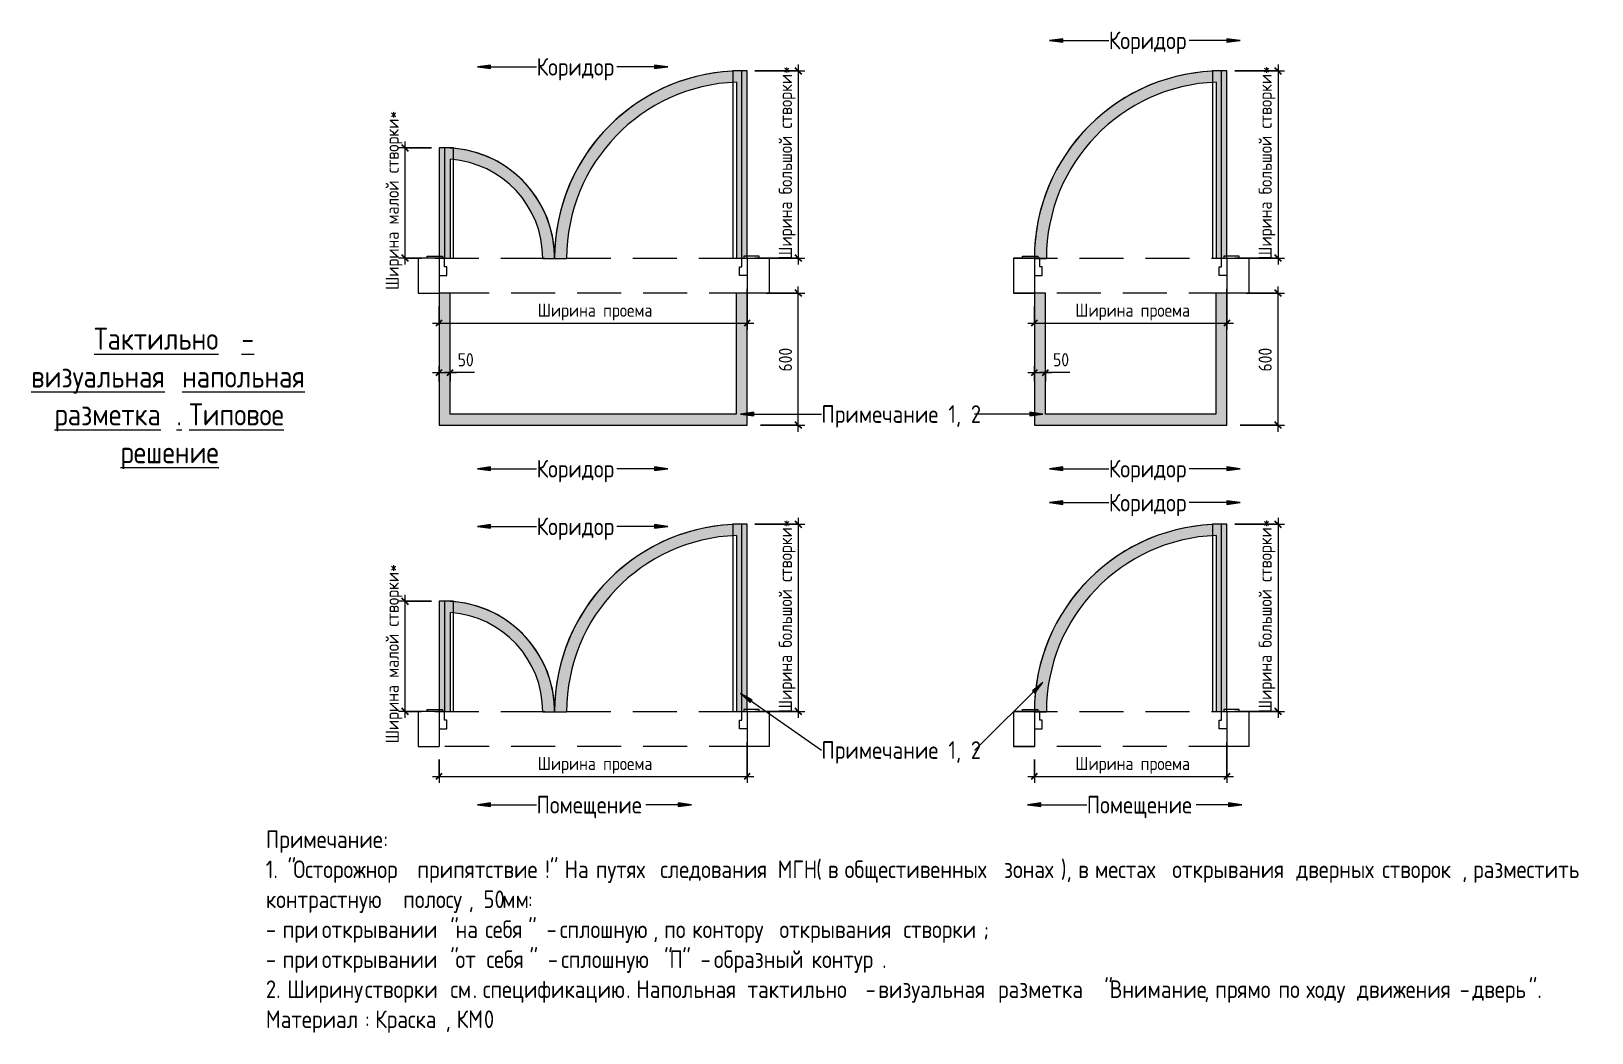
# Model space of a CAD drawing. Header units: millimetres. Extents: x -3238 to 193830, y -8553 to 29000.
# Drawn here: x 186739 to 193830, y 1056 to 5607 of the extents above; entities that cross this region are included whole.
import ezdxf

# ---------------------------------------------------------------- set-up
doc = ezdxf.new("R2010")
doc.units = ezdxf.units.MM
doc.linetypes.add('ADSK_Штрих_ш2 п1', pattern=[300, 200, -100])
for name, color, linetype, lineweight in [('A-ANNO-DIMS', 7, 'Continuous', 9), ('A-ANNO-DIMS-20', 7, 'Continuous', 9), ('A-DETL', 7, 'Continuous', 9), ('A-DETL-1', 7, 'ADSK_Штрих_ш2 п1', 9), ('G-ANNO-TEXT', 7, 'Continuous', 9)]:
    doc.layers.add(name, color=color, linetype=linetype, lineweight=lineweight)
doc.layers.add('A-DETL-GENF-9', color=7, linetype='Continuous', lineweight=9, true_color=0xf2dc97)
doc.styles.add('GOST Common_7', font='GOST_Common.ttf', dxfattribs={"width": 0.9, "height": 60})
doc.styles.add('GOST Common_8', font='GOST_Common.ttf', dxfattribs={"width": 0.9, "height": 80})
doc.styles.add('GOST Common_9', font='GOST_Common.ttf', dxfattribs={"width": 0.9, "height": 100})
doc.dimstyles.new('ADSK_Основной_3_0_окр_', dxfattribs={"dimscale": 304.8, "dimtxt": 60.3429, "dimasz": 0.092782, "dimexe": 0.098425, "dimexo": 0.19685, "dimgap": 0.032808, "dimtad": 1, "dimdec": 0, "dimrnd": 10, "dimdsep": 46, "dimtxsty": 'GOST Common_7', "dimblk1": 'OBLIQUE', "dimblk2": 'OBLIQUE', "dimsah": 1, "dimcen": 0.09, "dimdle": 0.098425, "dimazin": 0, "dimtfac": 1, "dimtdec": 4, "dimtix": 1, "dimtmove": 0, "dimatfit": 3, "dimfxl": 1, "dimtvp": 1, "dimtolj": 1, "dimtzin": 0, "dimlwd": 9, "dimlwe": 9, "dimarcsym": 2})
doc.dimstyles.new('ADSK_Основной_3_0_окр__1', dxfattribs={"dimscale": 304.8, "dimtxt": 60.3429, "dimasz": 0.092782, "dimexe": 0.098425, "dimexo": 0.19685, "dimgap": 0.032808, "dimtad": 1, "dimdec": 0, "dimrnd": 10, "dimdsep": 46, "dimtxsty": 'GOST Common_7', "dimblk1": 'OBLIQUE', "dimblk2": 'OBLIQUE', "dimsah": 1, "dimcen": 0.09, "dimdle": 0.098425, "dimazin": 0, "dimtfac": 1, "dimtdec": 4, "dimtix": 1, "dimtmove": 1, "dimatfit": 3, "dimfxl": 1, "dimtvp": 1, "dimtolj": 1, "dimtzin": 0, "dimlwd": 9, "dimlwe": 9, "dimarcsym": 2})

msp = doc.modelspace()

# ---------------------------------------------------------------- texts
at = {"layer": 'G-ANNO-TEXT', "attachment_point": 1}
for s, insert, char_height, width, style in [('Коридор', (191635.1, 5605.4), 80, 443.013, 'GOST Common_8'), ('Коридор', (189035.1, 5485.4), 80, 443.013, 'GOST Common_8'), ('\\LТактильно', (187024.9, 4259.9), 100, 744.607, 'GOST Common_9'), ('\\L - ', (187639.2, 4259.9), 100, 152.962, 'GOST Common_9'), ('\\Lвизуальная', (186739.1, 4087.9), 100, 793.671, 'GOST Common_9'), ('\\L\\fGOST Common|b0|i0|c204|p34|;\\W.9;\\L ', (187394, 4087.9), 100, 37.519, 'GOST Common_9'), ('\\Lнапольная', (187424.9, 4087.9), 100, 721.519, 'GOST Common_9'), ('\\L\\fGOST Common|b0|i0|c204|p34|;\\W.9;\\L ', (188020.2, 4087.9), 100, 37.519, 'GOST Common_9'), ('\\Lразметка', (186845.1, 3916), 100, 671.012, 'GOST Common_9'), ('\\LТиповое', (187457.1, 3916), 100, 555.569, 'GOST Common_9'), ('\\L\\fGOST Common|b0|i0|c204|p34|;\\W.9;\\L ', (187915.4, 3916), 100, 37.519, 'GOST Common_9'), ('Примечание', (190329.4, 3907.5), 80, 646.481, 'GOST Common_8'), (' 1, 2', (190862.8, 3907.5), 80, 196.253, 'GOST Common_8'), ('\\L. ', (187398.7, 3916), 100, 70.709, 'GOST Common_9'), ('\\Lрешение', (187145.1, 3744), 100, 568.557, 'GOST Common_9'), ('Коридор', (189035.1, 3659.1), 80, 443.013, 'GOST Common_8'), ('Коридор', (191635.1, 3659.1), 80, 443.013, 'GOST Common_8'), ('Коридор', (191635.1, 3505.1), 80, 443.013, 'GOST Common_8'), ('Коридор', (189035.1, 3397.1), 80, 443.013, 'GOST Common_8'), ('Примечание', (190329.4, 2380.8), 80, 646.481, 'GOST Common_8'), (' 1, 2', (190862.8, 2380.8), 80, 196.253, 'GOST Common_8'), ('Помещение', (189035.1, 2132.4), 80, 601.747, 'GOST Common_8'), ('Помещение', (191535.1, 2132.4), 80, 601.747, 'GOST Common_8'), ('Примечание', (187805.2, 1975.2), 80, 646.481, 'GOST Common_8'), ('\\fGOST Common|b0|i0|c204|p34|;\\W.9;:', (188338.6, 1975.2), 80, 25.975, 'GOST Common_8'), ('1. "', (187805.2, 1838.9), 80, 151.519, 'GOST Common_8'), ('!" ', (189073.3, 1838.9), 80, 108.228, 'GOST Common_8'), (' (', (190305.6, 1838.9), 80, 64.937, 'GOST Common_8'), ('), ', (191417.6, 1838.9), 80, 95.24, 'GOST Common_8'), ('Осторожнор', (187930.3, 1838.9), 80, 652.253, 'GOST Common_8'), ('\\fGOST Common|b0|i0|c204|p34|;\\W.9; ', (188468.4, 1838.9), 80, 30.304, 'GOST Common_8'), ('припятствие', (188493.4, 1838.9), 80, 702.759, 'GOST Common_8'), ('На', (189162.6, 1838.9), 80, 141.418, 'GOST Common_8'), ('\\fGOST Common|b0|i0|c204|p34|;\\W.9; ', (189279.2, 1838.9), 80, 30.304, 'GOST Common_8'), ('путях', (189304.2, 1838.9), 80, 324.683, 'GOST Common_8'), ('\\fGOST Common|b0|i0|c204|p34|;\\W.9; ', (189572.1, 1838.9), 80, 30.304, 'GOST Common_8'), ('следования', (189597.1, 1838.9), 80, 616.177, 'GOST Common_8'), ('\\fGOST Common|b0|i0|c204|p34|;\\W.9; ', (190105.5, 1838.9), 80, 30.304, 'GOST Common_8'), ('МГН', (190130.5, 1838.9), 80, 212.127, 'GOST Common_8'), ('\\fGOST Common|b0|i0|c204|p34|;\\W.9;в', (190359.1, 1838.9), 80, 62.051, 'GOST Common_8'), ('\\fGOST Common|b0|i0|c204|p34|;\\W.9; ', (190410.3, 1838.9), 80, 30.304, 'GOST Common_8'), ('общестивенных', (190435.3, 1838.9), 80, 847.063, 'GOST Common_8'), ('\\fGOST Common|b0|i0|c204|p34|;\\W.9; ', (191134.2, 1838.9), 80, 30.304, 'GOST Common_8'), ('зонах', (191159.2, 1838.9), 80, 313.139, 'GOST Common_8'), ('\\fGOST Common|b0|i0|c204|p34|;\\W.9;в', (191496.2, 1838.9), 80, 62.051, 'GOST Common_8'), ('\\fGOST Common|b0|i0|c204|p34|;\\W.9; ', (191547.4, 1838.9), 80, 30.304, 'GOST Common_8'), ('местах', (191572.4, 1838.9), 80, 395.392, 'GOST Common_8'), ('\\fGOST Common|b0|i0|c204|p34|;\\W.9; ', (191898.6, 1838.9), 80, 30.304, 'GOST Common_8'), ('открывания', (191923.6, 1838.9), 80, 652.253, 'GOST Common_8'), ('\\fGOST Common|b0|i0|c204|p34|;\\W.9; ', (192461.8, 1838.9), 80, 30.304, 'GOST Common_8'), ('дверных', (192486.8, 1838.9), 80, 443.013, 'GOST Common_8'), ('\\fGOST Common|b0|i0|c204|p34|;\\W.9; ', (192852.3, 1838.9), 80, 30.304, 'GOST Common_8'), ('створок', (192877.3, 1838.9), 80, 440.126, 'GOST Common_8'), ('разместить', (193290.5, 1838.9), 80, 653.696, 'GOST Common_8'), ('\\fGOST Common|b0|i0|c204|p34|;\\W.9; ', (193829.8, 1838.9), 80, 30.304, 'GOST Common_8'), ('\\fGOST Common|b0|i0|c204|p34|;\\W.9; ', (188404.1, 1702.6), 80, 30.304, 'GOST Common_8'), (', 50', (188726.8, 1702.6), 80, 184.709, 'GOST Common_8'), (', ', (193240.5, 1838.9), 80, 60.608, 'GOST Common_8'), ('контрастную', (187805.2, 1702.6), 80, 725.848, 'GOST Common_8'), ('полосу', (188429.1, 1702.6), 80, 360.759, 'GOST Common_8'), ('мм', (188879.2, 1702.6), 80, 141.418, 'GOST Common_8'), ('\\fGOST Common|b0|i0|c204|p34|;\\W.9;:', (188995.9, 1702.6), 80, 25.975, 'GOST Common_8'), ('\\fGOST Common|b0|i0|c204|p34|;\\W.9; ', (188035, 1566.4), 80, 30.304, 'GOST Common_8'), (' "', (188599.4, 1566.4), 80, 82.253, 'GOST Common_8'), ('\\fGOST Common|b0|i0|c204|p34|;\\W.9; ', (188776.8, 1566.4), 80, 30.304, 'GOST Common_8'), ('себя', (188801.8, 1566.4), 80, 236.658, 'GOST Common_8'), ('" - ', (188997.1, 1566.4), 80, 174.608, 'GOST Common_8'), ('\\fGOST Common|b0|i0|c204|p34|;\\W.9; ', (189717.4, 1566.4), 80, 30.304, 'GOST Common_8'), ('\\fGOST Common|b0|i0|c204|p34|;\\W.9; ', (190113.9, 1566.4), 80, 30.304, 'GOST Common_8'), ('\\fGOST Common|b0|i0|c204|p34|;\\W.9; ', (190677, 1566.4), 80, 30.304, 'GOST Common_8'), ('- ', (187805.2, 1566.4), 80, 92.354, 'GOST Common_8'), ('при', (187881.4, 1566.4), 80, 186.152, 'GOST Common_8'), ('открывании', (188060, 1566.4), 80, 653.696, 'GOST Common_8'), ('на', (188667.3, 1566.4), 80, 132.759, 'GOST Common_8'), ('сплошную', (189141.1, 1566.4), 80, 513.721, 'GOST Common_8'), (', ', (189565, 1566.4), 80, 60.608, 'GOST Common_8'), ('по', (189615, 1566.4), 80, 124.101, 'GOST Common_8'), ('контору', (189742.4, 1566.4), 80, 450.228, 'GOST Common_8'), ('открывания', (190138.9, 1566.4), 80, 652.253, 'GOST Common_8'), ('створки', (190702, 1566.4), 80, 440.126, 'GOST Common_8'), ('\\fGOST Common|b0|i0|c204|p34|;\\W.9;;', (191065.2, 1566.4), 80, 30.304, 'GOST Common_8'), ('\\fGOST Common|b0|i0|c204|p34|;\\W.9; ', (188035, 1430.1), 80, 30.304, 'GOST Common_8'), (' "', (188599.4, 1430.1), 80, 82.253, 'GOST Common_8'), ('\\fGOST Common|b0|i0|c204|p34|;\\W.9; ', (188782.8, 1430.1), 80, 30.304, 'GOST Common_8'), ('себя', (188807.8, 1430.1), 80, 236.658, 'GOST Common_8'), ('" - ', (189003, 1430.1), 80, 174.608, 'GOST Common_8'), (' "', (189570.9, 1430.1), 80, 82.253, 'GOST Common_8'), ('\\fGOST Common|b0|i0|c204|p34|;\\W.9;П', (189638.8, 1430.1), 80, 70.709, 'GOST Common_8'), ('" - ', (189697.2, 1430.1), 80, 174.608, 'GOST Common_8'), ('образный', (189841.2, 1430.1), 80, 507.949, 'GOST Common_8'), ('\\fGOST Common|b0|i0|c204|p34|;\\W.9; ', (190260.3, 1430.1), 80, 30.304, 'GOST Common_8'), ('- ', (187805.2, 1430.1), 80, 92.354, 'GOST Common_8'), ('при', (187881.4, 1430.1), 80, 186.152, 'GOST Common_8'), ('открывании', (188060, 1430.1), 80, 653.696, 'GOST Common_8'), ('от', (188667.3, 1430.1), 80, 139.975, 'GOST Common_8'), ('сплошную', (189147.1, 1430.1), 80, 513.721, 'GOST Common_8'), ('контур', (190285.3, 1430.1), 80, 388.177, 'GOST Common_8'), ('\\fGOST Common|b0|i0|c204|p34|;\\W.9;.', (190605.6, 1430.1), 80, 25.975, 'GOST Common_8'), ('2. ', (187805.2, 1293.9), 80, 118.329, 'GOST Common_8'), ('Ширину', (187902.9, 1293.9), 80, 396.835, 'GOST Common_8'), ('\\fGOST Common|b0|i0|c204|p34|;\\W.9; ', (188230.3, 1293.9), 80, 30.304, 'GOST Common_8'), ('\\fGOST Common|b0|i0|c204|p34|;\\W.9; ', (188618.4, 1293.9), 80, 30.304, 'GOST Common_8'), ('спецификацию', (188791.1, 1293.9), 80, 789.342, 'GOST Common_8'), ('Напольная', (189488.8, 1293.9), 80, 581.544, 'GOST Common_8'), ('\\fGOST Common|b0|i0|c204|p34|;\\W.9; ', (189968.6, 1293.9), 80, 30.304, 'GOST Common_8'), ('визуальная', (190587.7, 1293.9), 80, 629.164, 'GOST Common_8'), ('\\fGOST Common|b0|i0|c204|p34|;\\W.9; ', (191106.9, 1293.9), 80, 30.304, 'GOST Common_8'), ('разметка', (191131.9, 1293.9), 80, 532.481, 'GOST Common_8'), (' "', (191571.2, 1293.9), 80, 82.253, 'GOST Common_8'), ('Внимание', (191639.1, 1293.9), 80, 520.937, 'GOST Common_8'), ('\\fGOST Common|b0|i0|c204|p34|;\\W.9; ', (192380.8, 1293.9), 80, 30.304, 'GOST Common_8'), ('\\fGOST Common|b0|i0|c204|p34|;\\W.9; ', (192508.2, 1293.9), 80, 30.304, 'GOST Common_8'), ('\\fGOST Common|b0|i0|c204|p34|;\\W.9; ', (192738, 1293.9), 80, 30.304, 'GOST Common_8'), ('". ', (193542.9, 1293.9), 80, 108.228, 'GOST Common_8'), ('створки', (188255.3, 1293.9), 80, 440.126, 'GOST Common_8'), ('см', (188643.4, 1293.9), 80, 122.658, 'GOST Common_8'), ('. ', (188744.7, 1293.9), 80, 56.278, 'GOST Common_8'), ('. ', (189442.4, 1293.9), 80, 56.278, 'GOST Common_8'), ('тактильно', (189993.6, 1293.9), 80, 597.418, 'GOST Common_8'), (' - ', (190486.5, 1293.9), 80, 122.658, 'GOST Common_8'), (', ', (192068.9, 1293.9), 80, 60.608, 'GOST Common_8'), ('прямо', (192118.9, 1293.9), 80, 317.468, 'GOST Common_8'), ('по', (192405.8, 1293.9), 80, 124.101, 'GOST Common_8'), ('ходу', (192533.2, 1293.9), 80, 248.202, 'GOST Common_8'), ('движения', (192763, 1293.9), 80, 512.278, 'GOST Common_8'), (' - ', (193185.7, 1293.9), 80, 122.658, 'GOST Common_8'), ('дверь', (193286.9, 1293.9), 80, 310.253, 'GOST Common_8'), ('Материал', (187805.2, 1157.6), 80, 545.468, 'GOST Common_8'), ('Краска', (188301.7, 1157.6), 80, 388.177, 'GOST Common_8'), ('КМ', (188672, 1157.6), 80, 150.076, 'GOST Common_8'), ('\\fGOST Common|b0|i0|c204|p34|;\\W.9;0', (188795.8, 1157.6), 80, 62.051, 'GOST Common_8'), (': ', (188255.3, 1157.6), 80, 56.278, 'GOST Common_8'), (', ', (188622, 1157.6), 80, 60.608, 'GOST Common_8')]:
    msp.add_mtext(s, dxfattribs=dict(at, insert=insert, char_height=char_height, width=width, style=style))

# ---------------------------------------------------------------- blocks, each defined once
blk = doc.blocks.new('DIMBLOCK62-_Тактильно визуальная напольная разметка')
at = {"layer": 'A-ANNO-DIMS-20'}
for p, q in [((188437.8, 4546.6), (188437.8, 5106.6)), ((188557.2, 5076.6), (188407.8, 5076.6)), ((188437.8, 5076.6), (188557.2, 5076.6)), ((188512.4, 4576.6), (188407.8, 4576.6)), ((188437.8, 4576.6), (188512.4, 4576.6))]:
    blk.add_line(p, q, dxfattribs=at)
at = {"layer": 'A-ANNO-DIMS-20', "lineweight": 30}
for p, q in [((188437.8, 5076.6), (188423.6, 5090.7)), ((188437.8, 5076.6), (188451.9, 5062.4)), ((188437.8, 4576.6), (188423.6, 4590.7)), ((188437.8, 4576.6), (188451.9, 4562.4))]:
    blk.add_line(p, q, dxfattribs=at)
at = {"layer": 'A-ANNO-DIMS-20', "color": 0, "insert": (188349.4, 4431.8), "char_height": 60, "width": 947.486, "attachment_point": 1, "rotation": 90, "line_spacing_factor": 1.022761, "style": 'GOST Common_7'}
blk.add_mtext('Ширина малой створки*', dxfattribs=at)
blk = doc.blocks.new('_Oblique')
at = {"color": 0, "linetype": 'ByBlock', "lineweight": -2}
blk.add_line((-0.5, -0.5), (0.5, 0.5), dxfattribs=at)
blk = doc.blocks.new('DIMBLOCK63-_Тактильно визуальная напольная разметка')
at = {"layer": 'A-ANNO-DIMS-20'}
for p, q in [((190027.2, 5426.6), (190254.3, 5426.6)), ((190224.3, 5426.6), (190027.2, 5426.6)), ((190224.3, 5456.6), (190224.3, 4546.6)), ((190027.2, 4576.6), (190254.3, 4576.6)), ((190224.3, 4576.6), (190027.2, 4576.6))]:
    blk.add_line(p, q, dxfattribs=at)
at = {"layer": 'A-ANNO-DIMS-20', "lineweight": 30}
for p, q in [((190224.3, 5426.6), (190210.2, 5440.7)), ((190224.3, 5426.6), (190238.5, 5412.5)), ((190224.3, 4576.6), (190210.2, 4590.7)), ((190224.3, 4576.6), (190238.5, 4562.4))]:
    blk.add_line(p, q, dxfattribs=at)
at = {"layer": 'A-ANNO-DIMS-20', "color": 0, "insert": (190135.9, 4569), "char_height": 60, "width": 1038.307, "attachment_point": 1, "rotation": 90, "line_spacing_factor": 1.022761, "style": 'GOST Common_7'}
blk.add_mtext('Ширина большой створки*', dxfattribs=at)
blk = doc.blocks.new('DIMBLOCK64-_Тактильно визуальная напольная разметка')
at = {"layer": 'A-ANNO-DIMS-20'}
for p, q in [((189992.2, 4436.6), (189992.2, 4251.1)), ((189992.2, 4281.1), (189992.2, 4436.6)), ((188592.2, 4357.5), (188592.2, 4251.1)), ((188592.2, 4281.1), (188592.2, 4357.5)), ((188562.2, 4281.1), (190022.2, 4281.1))]:
    blk.add_line(p, q, dxfattribs=at)
at = {"layer": 'A-ANNO-DIMS-20', "lineweight": 30}
for p, q in [((188592.2, 4281.1), (188578.1, 4267)), ((188592.2, 4281.1), (188606.4, 4295.3)), ((189992.2, 4281.1), (189978.1, 4267)), ((189992.2, 4281.1), (190006.4, 4295.3))]:
    blk.add_line(p, q, dxfattribs=at)
at = {"layer": 'A-ANNO-DIMS-20', "color": 0, "insert": (189040.6, 4369.5), "char_height": 60, "width": 603.838, "attachment_point": 1, "line_spacing_factor": 1.022761, "style": 'GOST Common_7'}
blk.add_mtext('Ширина проема', dxfattribs=at)
blk = doc.blocks.new('DIMBLOCK65-_Тактильно визуальная напольная разметка')
at = {"layer": 'A-ANNO-DIMS-20'}
for p, q in [((188562.2, 4055.7), (188672.2, 4055.7)), ((188592.2, 4015.6), (188592.2, 4085.7)), ((188592.2, 4055.7), (188592.2, 4015.6)), ((188666.9, 4055.7), (188617.2, 4055.7)), ((188642.2, 4015.6), (188642.2, 4085.7)), ((188642.2, 4055.7), (188642.2, 4015.6)), ((188752.5, 4055.7), (188666.9, 4055.7))]:
    blk.add_line(p, q, dxfattribs=at)
at = {"layer": 'A-ANNO-DIMS-20', "lineweight": 30}
for p, q in [((188592.2, 4055.7), (188578.1, 4041.5)), ((188592.2, 4055.7), (188606.4, 4069.8)), ((188642.2, 4055.7), (188628.1, 4041.5)), ((188642.2, 4055.7), (188656.4, 4069.8))]:
    blk.add_line(p, q, dxfattribs=at)
at = {"layer": 'A-ANNO-DIMS-20', "color": 0, "insert": (188676.9, 4144.1), "char_height": 60, "width": 90.821, "attachment_point": 1, "line_spacing_factor": 1.022761, "style": 'GOST Common_7'}
blk.add_mtext('50', dxfattribs=at)
blk = doc.blocks.new('DIMBLOCK66-_Тактильно визуальная напольная разметка')
at = {"layer": 'A-ANNO-DIMS-20'}
for p, q in [((190079.2, 4417.5), (190254.3, 4417.5)), ((190224.3, 4417.5), (190079.2, 4417.5)), ((190224.3, 3787.5), (190224.3, 4447.5)), ((190052.2, 3817.5), (190254.3, 3817.5)), ((190224.3, 3817.5), (190052.2, 3817.5))]:
    blk.add_line(p, q, dxfattribs=at)
at = {"layer": 'A-ANNO-DIMS-20', "lineweight": 30}
for p, q in [((190224.3, 4417.5), (190210.2, 4431.6)), ((190224.3, 4417.5), (190238.5, 4403.3)), ((190224.3, 3817.5), (190210.2, 3831.6)), ((190224.3, 3817.5), (190238.5, 3803.3))]:
    blk.add_line(p, q, dxfattribs=at)
at = {"layer": 'A-ANNO-DIMS-20', "color": 0, "insert": (190135.9, 4060.7), "char_height": 60, "width": 136.232, "attachment_point": 1, "rotation": 90, "line_spacing_factor": 1.022761, "style": 'GOST Common_7'}
blk.add_mtext('600', dxfattribs=at)
blk = doc.blocks.new('DIMBLOCK67-_Тактильно визуальная напольная разметка')
at = {"layer": 'A-ANNO-DIMS-20'}
for p, q in [((192207.2, 5426.6), (192434.3, 5426.6)), ((192404.3, 5426.6), (192207.2, 5426.6)), ((192404.3, 5456.6), (192404.3, 4546.6)), ((192207.2, 4576.6), (192434.3, 4576.6)), ((192404.3, 4576.6), (192207.2, 4576.6))]:
    blk.add_line(p, q, dxfattribs=at)
at = {"layer": 'A-ANNO-DIMS-20', "lineweight": 30}
for p, q in [((192404.3, 5426.6), (192390.2, 5440.7)), ((192404.3, 5426.6), (192418.5, 5412.5)), ((192404.3, 4576.6), (192390.2, 4590.7)), ((192404.3, 4576.6), (192418.5, 4562.4))]:
    blk.add_line(p, q, dxfattribs=at)
at = {"layer": 'A-ANNO-DIMS-20', "color": 0, "insert": (192315.9, 4569), "char_height": 60, "width": 1038.307, "attachment_point": 1, "rotation": 90, "line_spacing_factor": 1.022761, "style": 'GOST Common_7'}
blk.add_mtext('Ширина большой створки*', dxfattribs=at)
blk = doc.blocks.new('DIMBLOCK68-_Тактильно визуальная напольная разметка')
at = {"layer": 'A-ANNO-DIMS-20'}
for p, q in [((192172.2, 4436.6), (192172.2, 4251.1)), ((192172.2, 4281.1), (192172.2, 4436.6)), ((191297.2, 4357.5), (191297.2, 4251.1)), ((191297.2, 4281.1), (191297.2, 4357.5)), ((191267.2, 4281.1), (192202.2, 4281.1))]:
    blk.add_line(p, q, dxfattribs=at)
at = {"layer": 'A-ANNO-DIMS-20', "lineweight": 30}
for p, q in [((191297.2, 4281.1), (191283.1, 4267)), ((191297.2, 4281.1), (191311.4, 4295.3)), ((192172.2, 4281.1), (192158.1, 4267)), ((192172.2, 4281.1), (192186.4, 4295.3))]:
    blk.add_line(p, q, dxfattribs=at)
at = {"layer": 'A-ANNO-DIMS-20', "color": 0, "insert": (191483.1, 4369.5), "char_height": 60, "width": 603.838, "attachment_point": 1, "line_spacing_factor": 1.022761, "style": 'GOST Common_7'}
blk.add_mtext('Ширина проема', dxfattribs=at)
blk = doc.blocks.new('DIMBLOCK69-_Тактильно визуальная напольная разметка')
at = {"layer": 'A-ANNO-DIMS-20'}
for p, q in [((191267.2, 4055.7), (191377.2, 4055.7)), ((191297.2, 4015.6), (191297.2, 4085.7)), ((191297.2, 4055.7), (191297.2, 4015.6)), ((191371.9, 4055.7), (191322.2, 4055.7)), ((191347.2, 4015.6), (191347.2, 4085.7)), ((191347.2, 4055.7), (191347.2, 4015.6)), ((191457.5, 4055.7), (191371.9, 4055.7))]:
    blk.add_line(p, q, dxfattribs=at)
at = {"layer": 'A-ANNO-DIMS-20', "lineweight": 30}
for p, q in [((191297.2, 4055.7), (191283.1, 4041.5)), ((191297.2, 4055.7), (191311.4, 4069.8)), ((191347.2, 4055.7), (191333.1, 4041.5)), ((191347.2, 4055.7), (191361.4, 4069.8))]:
    blk.add_line(p, q, dxfattribs=at)
at = {"layer": 'A-ANNO-DIMS-20', "color": 0, "insert": (191381.9, 4144.1), "char_height": 60, "width": 90.821, "attachment_point": 1, "line_spacing_factor": 1.022761, "style": 'GOST Common_7'}
blk.add_mtext('50', dxfattribs=at)
blk = doc.blocks.new('DIMBLOCK70-_Тактильно визуальная напольная разметка')
at = {"layer": 'A-ANNO-DIMS-20'}
for p, q in [((192259.2, 4417.5), (192434.3, 4417.5)), ((192404.3, 4417.5), (192259.2, 4417.5)), ((192404.3, 3787.5), (192404.3, 4447.5)), ((192232.2, 3817.5), (192434.3, 3817.5)), ((192404.3, 3817.5), (192232.2, 3817.5))]:
    blk.add_line(p, q, dxfattribs=at)
at = {"layer": 'A-ANNO-DIMS-20', "lineweight": 30}
for p, q in [((192404.3, 4417.5), (192390.2, 4431.6)), ((192404.3, 4417.5), (192418.5, 4403.3)), ((192404.3, 3817.5), (192390.2, 3831.6)), ((192404.3, 3817.5), (192418.5, 3803.3))]:
    blk.add_line(p, q, dxfattribs=at)
at = {"layer": 'A-ANNO-DIMS-20', "color": 0, "insert": (192315.9, 4060.7), "char_height": 60, "width": 136.232, "attachment_point": 1, "rotation": 90, "line_spacing_factor": 1.022761, "style": 'GOST Common_7'}
blk.add_mtext('600', dxfattribs=at)
blk = doc.blocks.new('DIMBLOCK71-_Тактильно визуальная напольная разметка')
at = {"layer": 'A-ANNO-DIMS-20'}
for p, q in [((188557.2, 3016.6), (188407.8, 3016.6)), ((188437.8, 2486.6), (188437.8, 3046.6)), ((188437.8, 3016.6), (188557.2, 3016.6)), ((188512.4, 2516.6), (188407.8, 2516.6)), ((188437.8, 2516.6), (188512.4, 2516.6))]:
    blk.add_line(p, q, dxfattribs=at)
at = {"layer": 'A-ANNO-DIMS-20', "lineweight": 30}
for p, q in [((188437.8, 3016.6), (188423.6, 3030.7)), ((188437.8, 3016.6), (188451.9, 3002.4)), ((188437.8, 2516.6), (188423.6, 2530.7)), ((188437.8, 2516.6), (188451.9, 2502.4))]:
    blk.add_line(p, q, dxfattribs=at)
at = {"layer": 'A-ANNO-DIMS-20', "color": 0, "insert": (188349.4, 2371.8), "char_height": 60, "width": 947.486, "attachment_point": 1, "rotation": 90, "line_spacing_factor": 1.022761, "style": 'GOST Common_7'}
blk.add_mtext('Ширина малой створки*', dxfattribs=at)
blk = doc.blocks.new('DIMBLOCK72-_Тактильно визуальная напольная разметка')
at = {"layer": 'A-ANNO-DIMS-20'}
for p, q in [((190027.2, 3366.6), (190254.3, 3366.6)), ((190224.3, 3366.6), (190027.2, 3366.6)), ((190224.3, 3396.6), (190224.3, 2486.6)), ((190027.2, 2516.6), (190254.3, 2516.6)), ((190224.3, 2516.6), (190027.2, 2516.6))]:
    blk.add_line(p, q, dxfattribs=at)
at = {"layer": 'A-ANNO-DIMS-20', "lineweight": 30}
for p, q in [((190224.3, 3366.6), (190210.2, 3380.7)), ((190224.3, 3366.6), (190238.5, 3352.5)), ((190224.3, 2516.6), (190210.2, 2530.7)), ((190224.3, 2516.6), (190238.5, 2502.4))]:
    blk.add_line(p, q, dxfattribs=at)
at = {"layer": 'A-ANNO-DIMS-20', "color": 0, "insert": (190135.9, 2509), "char_height": 60, "width": 1038.307, "attachment_point": 1, "rotation": 90, "line_spacing_factor": 1.022761, "style": 'GOST Common_7'}
blk.add_mtext('Ширина большой створки*', dxfattribs=at)
blk = doc.blocks.new('DIMBLOCK73-_Тактильно визуальная напольная разметка')
at = {"layer": 'A-ANNO-DIMS-20'}
for p, q in [((189992.2, 2376.6), (189992.2, 2191.1)), ((189992.2, 2221.1), (189992.2, 2376.6)), ((188592.2, 2297.5), (188592.2, 2191.1)), ((188592.2, 2221.1), (188592.2, 2297.5)), ((188562.2, 2221.1), (190022.2, 2221.1))]:
    blk.add_line(p, q, dxfattribs=at)
at = {"layer": 'A-ANNO-DIMS-20', "lineweight": 30}
for p, q in [((188592.2, 2221.1), (188578.1, 2207)), ((188592.2, 2221.1), (188606.4, 2235.3)), ((189992.2, 2221.1), (189978.1, 2207)), ((189992.2, 2221.1), (190006.4, 2235.3))]:
    blk.add_line(p, q, dxfattribs=at)
at = {"layer": 'A-ANNO-DIMS-20', "color": 0, "insert": (189040.6, 2309.5), "char_height": 60, "width": 603.838, "attachment_point": 1, "line_spacing_factor": 1.022761, "style": 'GOST Common_7'}
blk.add_mtext('Ширина проема', dxfattribs=at)
blk = doc.blocks.new('DIMBLOCK74-_Тактильно визуальная напольная разметка')
at = {"layer": 'A-ANNO-DIMS-20'}
for p, q in [((192207.2, 3366.6), (192434.3, 3366.6)), ((192404.3, 3366.6), (192207.2, 3366.6)), ((192404.3, 3396.6), (192404.3, 2486.6)), ((192207.2, 2516.6), (192434.3, 2516.6)), ((192404.3, 2516.6), (192207.2, 2516.6))]:
    blk.add_line(p, q, dxfattribs=at)
at = {"layer": 'A-ANNO-DIMS-20', "lineweight": 30}
for p, q in [((192404.3, 3366.6), (192390.2, 3380.7)), ((192404.3, 3366.6), (192418.5, 3352.5)), ((192404.3, 2516.6), (192390.2, 2530.7)), ((192404.3, 2516.6), (192418.5, 2502.4))]:
    blk.add_line(p, q, dxfattribs=at)
at = {"layer": 'A-ANNO-DIMS-20', "color": 0, "insert": (192315.9, 2509), "char_height": 60, "width": 1038.307, "attachment_point": 1, "rotation": 90, "line_spacing_factor": 1.022761, "style": 'GOST Common_7'}
blk.add_mtext('Ширина большой створки*', dxfattribs=at)
blk = doc.blocks.new('DIMBLOCK75-_Тактильно визуальная напольная разметка')
at = {"layer": 'A-ANNO-DIMS-20'}
for p, q in [((192172.2, 2376.6), (192172.2, 2191.1)), ((192172.2, 2221.1), (192172.2, 2376.6)), ((191297.2, 2297.5), (191297.2, 2191.1)), ((191297.2, 2221.1), (191297.2, 2297.5)), ((191267.2, 2221.1), (192202.2, 2221.1))]:
    blk.add_line(p, q, dxfattribs=at)
at = {"layer": 'A-ANNO-DIMS-20', "lineweight": 30}
for p, q in [((191297.2, 2221.1), (191283.1, 2207)), ((191297.2, 2221.1), (191311.4, 2235.3)), ((192172.2, 2221.1), (192158.1, 2207)), ((192172.2, 2221.1), (192186.4, 2235.3))]:
    blk.add_line(p, q, dxfattribs=at)
at = {"layer": 'A-ANNO-DIMS-20', "color": 0, "insert": (191483.1, 2309.5), "char_height": 60, "width": 603.838, "attachment_point": 1, "line_spacing_factor": 1.022761, "style": 'GOST Common_7'}
blk.add_mtext('Ширина проема', dxfattribs=at)

# ---------------------------------------------------------------- dimensions: what is measured, and where the dimension line sits
at = {"layer": 'A-ANNO-DIMS'}
for base, p1, p2, text, override, picture, middle in [((190224.3, 4576.6), (189967.2, 5426.6), (189967.2, 4576.6), 'Ширина большой створки*', {"dimpost": '<>', "dimfxl": 850.009113}, 'DIMBLOCK63-_Тактильно визуальная напольная разметка', (190175.3, 5001.6)), ((192404.3, 4576.6), (192147.2, 5426.6), (192147.2, 4576.6), 'Ширина большой створки*', {"dimpost": '<>', "dimfxl": 850.009113}, 'DIMBLOCK67-_Тактильно визуальная напольная разметка', (192355.3, 5001.6)), ((188437.8, 5076.6), (188572.4, 4576.6), (188617.2, 5076.6), 'Ширина малой створки*', {"dimpost": '<>', "dimfxl": 502.008293}, 'DIMBLOCK62-_Тактильно визуальная напольная разметка', (188388.8, 4826.6)), ((190224.3, 2516.6), (189967.2, 3366.6), (189967.2, 2516.6), 'Ширина большой створки*', {"dimpost": '<>', "dimfxl": 850.009113}, 'DIMBLOCK72-_Тактильно визуальная напольная разметка', (190175.3, 2941.6)), ((192404.3, 2516.6), (192147.2, 3366.6), (192147.2, 2516.6), 'Ширина большой створки*', {"dimpost": '<>', "dimfxl": 850.009113}, 'DIMBLOCK74-_Тактильно визуальная напольная разметка', (192355.3, 2941.6)), ((188437.8, 3016.6), (188572.4, 2516.6), (188617.2, 3016.6), 'Ширина малой створки*', {"dimpost": '<>', "dimfxl": 502.008293}, 'DIMBLOCK71-_Тактильно визуальная напольная разметка', (188388.8, 2766.6))]:
    dim = msp.add_linear_dim(base=base, p1=p1, p2=p2, angle=90, text=text, dimstyle='ADSK_Основной_3_0_окр_', override=override, dxfattribs=at)
    dim.commit()
    dim.dimension.update_dxf_attribs({"geometry": picture, "text_midpoint": middle})
for base, p1, p2, override, picture, middle in [((189992.2, 4281.1), (188592.2, 4417.5), (189992.2, 4496.6), {"dimpost": '<>', "dimfxl": 1402.232988}, 'DIMBLOCK64-_Тактильно визуальная напольная разметка', (189292.2, 4330.1)), ((192172.2, 4281.1), (191297.2, 4417.5), (192172.2, 4496.6), {"dimpost": '<>', "dimfxl": 878.568354}, 'DIMBLOCK68-_Тактильно визуальная напольная разметка', (191734.7, 4330.1)), ((189992.2, 2221.1), (188592.2, 2357.5), (189992.2, 2436.6), {"dimpost": '<>', "dimfxl": 1402.232988}, 'DIMBLOCK73-_Тактильно визуальная напольная разметка', (189292.2, 2270.1)), ((192172.2, 2221.1), (191297.2, 2357.5), (192172.2, 2436.6), {"dimpost": '<>', "dimfxl": 878.568354}, 'DIMBLOCK75-_Тактильно визуальная напольная разметка', (191734.7, 2270.1))]:
    dim = msp.add_linear_dim(base=base, p1=p1, p2=p2, text='Ширина проема', dimstyle='ADSK_Основной_3_0_окр_', override=override, dxfattribs=at)
    dim.commit()
    dim.dimension.update_dxf_attribs({"geometry": picture, "text_midpoint": middle})
for base, p1, p2, picture, middle in [((190224.3, 4417.5), (189992.2, 3817.5), (190019.2, 4417.5), 'DIMBLOCK66-_Тактильно визуальная напольная разметка', (190184.3, 4117.5)), ((192404.3, 4417.5), (192172.2, 3817.5), (192199.2, 4417.5), 'DIMBLOCK70-_Тактильно визуальная напольная разметка', (192364.3, 4117.5))]:
    dim = msp.add_linear_dim(base=base, p1=p1, p2=p2, angle=90, dimstyle='ADSK_Основной_3_0_окр_', override={"dimpost": '<>', "dimfxl": 600.60729}, dxfattribs=at)
    dim.commit()
    dim.dimension.update_dxf_attribs({"geometry": picture, "text_midpoint": middle})
for base, p1, p2, picture, middle in [((188642.2, 4055.7), (188592.2, 4075.6), (188642.2, 4075.6), 'DIMBLOCK65-_Тактильно визуальная напольная разметка', (188722.3, 4104.1)), ((191347.2, 4055.7), (191297.2, 4075.6), (191347.2, 4075.6), 'DIMBLOCK69-_Тактильно визуальная напольная разметка', (191427.3, 4104.1))]:
    dim = msp.add_linear_dim(base=base, p1=p1, p2=p2, dimstyle='ADSK_Основной_3_0_окр__1', override={"dimpost": '<>', "dimfxl": 50}, dxfattribs=at)
    dim.commit()
    dim.dimension.update_dxf_attribs({"geometry": picture, "text_midpoint": middle, "dimtype": 160})

# ---------------------------------------------------------------- hatches: boundary and pattern name
at = {"layer": 'A-DETL-GENF-9'}
for points in [[(189171.7, 4575.1), (189173.1, 4622.4), (189177.3, 4669.4), (189184.2, 4716.2), (189193.9, 4762.4), (189206.3, 4808), (189221.4, 4852.8), (189239, 4896.6), (189259.3, 4939.3), (189282, 4980.8), (189307.1, 5020.8), (189334.5, 5059.3), (189364.1, 5096), (189395.9, 5131), (189429.7, 5164.1), (189465.3, 5195.1), (189502.8, 5223.9), (189541.8, 5250.5), (189582.4, 5274.8), (189624.3, 5296.6), (189667.4, 5315.9), (189711.6, 5332.6), (189756.7, 5346.7), (189802.6, 5358.1), (189849, 5366.8), (189895.8, 5372.7), (189943, 5375.8), (189943, 4576.6), (189992.2, 4576.6), (189992.2, 5426.6), (189967.2, 5426.6), (189917.4, 5425.1), (189867.8, 5420.8), (189818.5, 5413.5), (189769.8, 5403.3), (189721.7, 5390.4), (189674.5, 5374.6), (189628.2, 5356.1), (189583.2, 5334.9), (189539.4, 5311.1), (189497.1, 5284.8), (189456.4, 5256), (189417.5, 5224.9), (189380.5, 5191.6), (189345.5, 5156.2), (189312.6, 5118.8), (189282, 5079.5), (189253.7, 5038.5), (189227.9, 4995.9), (189204.6, 4951.9), (189183.9, 4906.6), (189165.9, 4860.1), (189150.7, 4812.7), (189138.3, 4764.5), (189128.7, 4715.6), (189122, 4666.3), (189118.2, 4616.6), (189115.6, 4616.6), (189111.2, 4653.7), (189104.2, 4690.2), (189094.3, 4726.1), (189081.9, 4761.2), (189066.8, 4795.3), (189049.3, 4828.2), (189029.2, 4859.9), (189007.1, 4889.6), (188982.8, 4917.7), (188956.3, 4944), (188928, 4968.2), (188898, 4990.3), (188866.4, 5010.1), (188833.4, 5027.4), (188799.3, 5042.3), (188764.1, 5054.5), (188728.1, 5064.1), (188691.5, 5071), (188654.6, 5075.2), (188617.2, 5076.6), (188592.2, 5076.6), (188592.2, 4576.6), (188644.1, 4576.6), (188644.1, 5025.3), (188681.6, 5021), (188718.3, 5013.8), (188754.5, 5003.4), (188789.6, 4990.1), (188823.6, 4973.9), (188856, 4954.9), (188886.8, 4933.3), (188915.7, 4909.2), (188942.4, 4882.8), (188966.9, 4854.2), (188988.9, 4823.7), (189008.3, 4791.5), (189024.9, 4757.8), (189038.7, 4722.8), (189049.5, 4686.8), (189057.3, 4650), (189062, 4612.8), (189063.6, 4575.1)], [(191297.2, 4575.1), (191351.7, 4575.1), (191353.1, 4622.4), (191357.3, 4669.4), (191364.2, 4716.2), (191373.9, 4762.4), (191386.3, 4808), (191401.4, 4852.8), (191419, 4896.6), (191439.3, 4939.3), (191462, 4980.8), (191487.1, 5020.8), (191514.5, 5059.3), (191544.1, 5096), (191575.9, 5131), (191609.7, 5164.1), (191645.3, 5195.1), (191682.8, 5223.9), (191721.8, 5250.5), (191762.4, 5274.8), (191804.3, 5296.6), (191847.4, 5315.9), (191891.6, 5332.6), (191936.7, 5346.7), (191982.6, 5358.1), (192029, 5366.8), (192075.8, 5372.7), (192123, 5375.8), (192123, 4576.6), (192172.2, 4576.6), (192172.2, 5426.6), (192147.2, 5426.6), (192095.8, 5425), (192044.7, 5420.4), (191993.8, 5412.6), (191943.6, 5401.8), (191894.1, 5388), (191845.5, 5371.2), (191798, 5351.5), (191751.8, 5329), (191707.1, 5303.7), (191663.9, 5275.8), (191622.5, 5245.3), (191583.1, 5212.4), (191545.7, 5177.1), (191510.5, 5139.7), (191477.6, 5100.1), (191447.2, 5058.7), (191419.3, 5015.5), (191394.1, 4970.7), (191371.7, 4924.5), (191352.1, 4877), (191335.4, 4828.3), (191321.6, 4778.8), (191310.9, 4728.5), (191303.3, 4677.7), (191298.7, 4626.6)], [(189992.2, 3817.5), (189992.2, 4417.5), (189942.2, 4417.5), (189942.2, 3867.5), (188642.2, 3867.5), (188642.2, 4417.5), (188592.2, 4417.5), (188592.2, 3817.5), (189029.2, 3817.5)], [(191840, 3817.5), (192172.2, 3817.5), (192172.2, 4417.5), (192122.2, 4417.5), (192122.2, 3867.5), (191347.2, 3867.5), (191347.2, 4417.5), (191297.2, 4417.5), (191297.2, 3817.5)], [(189171.7, 2515.1), (189173.1, 2562.4), (189177.3, 2609.4), (189184.2, 2656.2), (189193.9, 2702.4), (189206.3, 2748), (189221.4, 2792.8), (189239, 2836.6), (189259.3, 2879.3), (189282, 2920.8), (189307.1, 2960.8), (189334.5, 2999.3), (189364.1, 3036), (189395.9, 3071), (189429.7, 3104.1), (189465.3, 3135.1), (189502.8, 3163.9), (189541.8, 3190.5), (189582.4, 3214.8), (189624.3, 3236.6), (189667.4, 3255.9), (189711.6, 3272.6), (189756.7, 3286.7), (189802.6, 3298.1), (189849, 3306.8), (189895.8, 3312.7), (189943, 3315.8), (189943, 2516.6), (189992.2, 2516.6), (189992.2, 3366.6), (189967.2, 3366.6), (189917.4, 3365.1), (189867.8, 3360.8), (189818.5, 3353.5), (189769.8, 3343.3), (189721.7, 3330.4), (189674.5, 3314.6), (189628.2, 3296.1), (189583.2, 3274.9), (189539.4, 3251.1), (189497.1, 3224.8), (189456.4, 3196), (189417.5, 3164.9), (189380.5, 3131.6), (189345.5, 3096.2), (189312.6, 3058.8), (189282, 3019.5), (189253.7, 2978.5), (189227.9, 2935.9), (189204.6, 2891.9), (189183.9, 2846.6), (189165.9, 2800.1), (189150.7, 2752.7), (189138.3, 2704.5), (189128.2, 2652.1), (189122, 2606.3), (189118.2, 2556.6), (189115.6, 2556.6), (189111.2, 2593.7), (189104.2, 2630.2), (189094.3, 2666.1), (189081.9, 2701.2), (189066.8, 2735.3), (189049.3, 2768.2), (189029.2, 2799.9), (189007.1, 2829.6), (188982.8, 2857.7), (188956.3, 2884), (188928, 2908.2), (188898, 2930.3), (188866.4, 2950.1), (188833.4, 2967.4), (188799.3, 2982.3), (188764.1, 2994.5), (188728.1, 3004.1), (188691.5, 3011), (188654.6, 3015.2), (188617.2, 3016.6), (188592.2, 3016.6), (188592.2, 2516.6), (188644.1, 2516.6), (188644.1, 2965.3), (188681.6, 2961), (188718.3, 2953.8), (188754.5, 2943.4), (188789.6, 2930.1), (188823.6, 2913.9), (188856, 2894.9), (188886.8, 2873.3), (188915.7, 2849.2), (188942.4, 2822.8), (188966.9, 2794.2), (188988.9, 2763.7), (189008.3, 2731.5), (189024.9, 2697.8), (189038.7, 2662.8), (189049.5, 2626.8), (189057.3, 2590), (189062, 2552.8), (189063.6, 2515.1)], [(191297.2, 2515.1), (191351.7, 2515.1), (191353.1, 2562.4), (191357.3, 2609.4), (191364.2, 2656.2), (191373.9, 2702.4), (191386.3, 2748), (191401.4, 2792.8), (191419, 2836.6), (191439.3, 2879.3), (191462, 2920.8), (191487.1, 2960.8), (191514.5, 2999.3), (191544.1, 3036), (191575.9, 3071), (191609.7, 3104.1), (191645.3, 3135.1), (191682.8, 3163.9), (191721.8, 3190.5), (191762.4, 3214.8), (191804.3, 3236.6), (191847.4, 3255.9), (191891.6, 3272.6), (191936.7, 3286.7), (191982.6, 3298.1), (192029, 3306.8), (192075.8, 3312.7), (192123, 3315.8), (192123, 2516.6), (192172.2, 2516.6), (192172.2, 3366.6), (192147.2, 3366.6), (192095.8, 3365), (192044.7, 3360.4), (191993.8, 3352.6), (191943.6, 3341.8), (191894.1, 3328), (191845.5, 3311.2), (191798, 3291.5), (191751.8, 3269), (191707.1, 3243.7), (191663.9, 3215.8), (191622.5, 3185.3), (191583.1, 3152.4), (191545.7, 3117.1), (191510.5, 3079.7), (191477.6, 3040.1), (191447.2, 2998.7), (191419.3, 2955.5), (191394.1, 2910.7), (191371.7, 2864.5), (191352.1, 2817), (191335.4, 2768.3), (191321.6, 2718.8), (191310.9, 2668.5), (191303.3, 2617.7), (191298.7, 2566.6)]]:
    msp.add_hatch(color=256, dxfattribs=at).paths.add_polyline_path(points)
at = {"layer": 'G-ANNO-TEXT'}
for points in [[(191366.2, 5565.4), (191426.2, 5557.5), (191426.2, 5573.3)], [(192231.6, 5565.4), (192171.6, 5573.3), (192171.6, 5557.5)], [(188766.2, 5445.4), (188826.2, 5437.5), (188826.2, 5453.3)], [(189631.6, 5445.4), (189571.6, 5453.3), (189571.6, 5437.5)], [(189961.8, 3867.5), (190021.8, 3859.6), (190021.8, 3875.4)], [(191336.1, 3867.5), (191276.1, 3875.4), (191276.1, 3859.6)], [(188766.2, 3619.1), (188826.2, 3611.2), (188826.2, 3627)], [(189631.6, 3619.1), (189571.6, 3627), (189571.6, 3611.2)], [(191366.2, 3619.1), (191426.2, 3611.2), (191426.2, 3627)], [(192231.6, 3619.1), (192171.6, 3627), (192171.6, 3611.2)], [(191366.2, 3465.1), (191426.2, 3457.2), (191426.2, 3473)], [(192231.6, 3465.1), (192171.6, 3473), (192171.6, 3457.2)], [(188766.2, 3357.1), (188826.2, 3349.2), (188826.2, 3365)], [(189631.6, 3357.1), (189571.6, 3365), (189571.6, 3349.2)], [(191336.1, 2647), (191287.9, 2610.4), (191299, 2599.2)], [(189961.8, 2597.1), (190006.5, 2556.3), (190015.5, 2569.3)], [(188766.2, 2092.4), (188826.2, 2084.5), (188826.2, 2100.3)], [(189739.3, 2092.4), (189679.3, 2100.3), (189679.3, 2084.5)], [(191266.2, 2092.4), (191326.2, 2084.5), (191326.2, 2100.3)], [(192239.3, 2092.4), (192179.3, 2100.3), (192179.3, 2084.5)]]:
    msp.add_hatch(color=256, dxfattribs=at).paths.add_polyline_path(points)

# ---------------------------------------------------------------- linework, layer by layer
at = {"layer": 'A-DETL'}
for p, q in [((189927.2, 5426.6), (189927.2, 4576.6)), ((189967.2, 5426.6), (189927.2, 5426.6)), ((189992.2, 5426.6), (189967.2, 5426.6)), ((189967.2, 4576.6), (189967.2, 5426.6)), ((189992.2, 4576.6), (189992.2, 5426.6)), ((192107.2, 5426.6), (192107.2, 4576.6)), ((192147.2, 5426.6), (192107.2, 5426.6)), ((192172.2, 5426.6), (192147.2, 5426.6)), ((192147.2, 4576.6), (192147.2, 5426.6)), ((192172.2, 4576.6), (192172.2, 5426.6)), ((189943, 5375.8), (189943, 4576.6)), ((192123, 5375.8), (192123, 4576.6)), ((188592.2, 5076.6), (188592.2, 4576.6)), ((188617.2, 5076.6), (188592.2, 5076.6)), ((188657.2, 5076.6), (188617.2, 5076.6)), ((188617.2, 5076.6), (188617.2, 4576.6)), ((188657.2, 4576.6), (188657.2, 5076.6)), ((188644.1, 4576.6), (188644.1, 5025.3)), ((189118.2, 4616.6), (189115.6, 4616.6)), ((188592.2, 4576.6), (188497.2, 4576.6)), ((188497.2, 4576.6), (188497.2, 4417.5)), ((188537.5, 4584.6), (188607.2, 4584.6)), ((188537.5, 4576.6), (188537.5, 4584.6)), ((188607.2, 4576.6), (188537.5, 4576.6)), ((188592.2, 4576.6), (188644.1, 4576.6)), ((188592.2, 4576.6), (188592.2, 4496.6)), ((188617.2, 4576.6), (188592.2, 4576.6)), ((188592.2, 4576.6), (188592.2, 4417.5)), ((188607.2, 4584.6), (188607.2, 4576.6)), ((188617.2, 4536.6), (188617.2, 4576.6)), ((188617.2, 4576.6), (188657.2, 4576.6)), ((189063.6, 4575.1), (189171.7, 4575.1)), ((189927.2, 4576.6), (189967.2, 4576.6)), ((189943, 4576.6), (189992.2, 4576.6)), ((189967.2, 4536.6), (189967.2, 4576.6)), ((189967.2, 4576.6), (189992.2, 4576.6)), ((190046.9, 4584.6), (189977.2, 4584.6)), ((189977.2, 4584.6), (189977.2, 4576.6)), ((189977.2, 4576.6), (190046.9, 4576.6)), ((189992.2, 4576.6), (189992.2, 4496.6)), ((189992.2, 4576.6), (190092.2, 4576.6)), ((189992.2, 4576.6), (189992.2, 4417.5)), ((190046.9, 4576.6), (190046.9, 4584.6)), ((190092.2, 4576.6), (190092.2, 4417.5)), ((191297.2, 4576.6), (191202.2, 4576.6)), ((191202.2, 4576.6), (191202.2, 4417.5)), ((191242.5, 4584.6), (191312.2, 4584.6)), ((191242.5, 4576.6), (191242.5, 4584.6)), ((191312.2, 4576.6), (191242.5, 4576.6)), ((191297.2, 4576.6), (191297.2, 4496.6)), ((191322.2, 4576.6), (191297.2, 4576.6)), ((191297.2, 4576.6), (191297.2, 4417.5)), ((191297.2, 4575.1), (191351.7, 4575.1)), ((191312.2, 4584.6), (191312.2, 4576.6)), ((191322.2, 4536.6), (191322.2, 4576.6)), ((191322.2, 4576.6), (191362.2, 4576.6)), ((192107.2, 4576.6), (192147.2, 4576.6)), ((192123, 4576.6), (192172.2, 4576.6)), ((192147.2, 4536.6), (192147.2, 4576.6)), ((192147.2, 4576.6), (192172.2, 4576.6)), ((192226.9, 4584.6), (192157.2, 4584.6)), ((192157.2, 4584.6), (192157.2, 4576.6)), ((192157.2, 4576.6), (192226.9, 4576.6)), ((192172.2, 4576.6), (192172.2, 4496.6)), ((192172.2, 4576.6), (192272.2, 4576.6)), ((192172.2, 4576.6), (192172.2, 4417.5)), ((192226.9, 4576.6), (192226.9, 4584.6)), ((192272.2, 4576.6), (192272.2, 4417.5)), ((188592.2, 4496.6), (188627.2, 4496.6)), ((188627.2, 4536.6), (188617.2, 4536.6)), ((188627.2, 4496.6), (188627.2, 4536.6)), ((189957.2, 4496.6), (189957.2, 4536.6)), ((189957.2, 4536.6), (189967.2, 4536.6)), ((189992.2, 4496.6), (189957.2, 4496.6)), ((191297.2, 4496.6), (191332.2, 4496.6)), ((191332.2, 4536.6), (191322.2, 4536.6)), ((191332.2, 4496.6), (191332.2, 4536.6)), ((192137.2, 4496.6), (192137.2, 4536.6)), ((192137.2, 4536.6), (192147.2, 4536.6)), ((192172.2, 4496.6), (192137.2, 4496.6)), ((188497.2, 4417.5), (188592.2, 4417.5)), ((188642.2, 4417.5), (188592.2, 4417.5)), ((188592.2, 4417.5), (188592.2, 3817.5)), ((188642.2, 3867.5), (188642.2, 4417.5)), ((189992.2, 4417.5), (189942.2, 4417.5)), ((189942.2, 4417.5), (189942.2, 3867.5)), ((189992.2, 3817.5), (189992.2, 4417.5)), ((190092.2, 4417.5), (189992.2, 4417.5)), ((191202.2, 4417.5), (191297.2, 4417.5)), ((191347.2, 4417.5), (191297.2, 4417.5)), ((191297.2, 4417.5), (191297.2, 3817.5)), ((191347.2, 3867.5), (191347.2, 4417.5)), ((192172.2, 4417.5), (192122.2, 4417.5)), ((192122.2, 4417.5), (192122.2, 3867.5)), ((192172.2, 3817.5), (192172.2, 4417.5)), ((192272.2, 4417.5), (192172.2, 4417.5)), ((189942.2, 3867.5), (188642.2, 3867.5)), ((192122.2, 3867.5), (191347.2, 3867.5)), ((188592.2, 3817.5), (189992.2, 3817.5)), ((191297.2, 3817.5), (192172.2, 3817.5)), ((189927.2, 3366.6), (189927.2, 2516.6)), ((189967.2, 3366.6), (189927.2, 3366.6)), ((189992.2, 3366.6), (189967.2, 3366.6)), ((189967.2, 2516.6), (189967.2, 3366.6)), ((189992.2, 2516.6), (189992.2, 3366.6)), ((192107.2, 3366.6), (192107.2, 2516.6)), ((192147.2, 3366.6), (192107.2, 3366.6)), ((192172.2, 3366.6), (192147.2, 3366.6)), ((192147.2, 2516.6), (192147.2, 3366.6)), ((192172.2, 2516.6), (192172.2, 3366.6)), ((189943, 3315.8), (189943, 2516.6)), ((192123, 3315.8), (192123, 2516.6)), ((188592.2, 3016.6), (188592.2, 2516.6)), ((188617.2, 3016.6), (188592.2, 3016.6)), ((188657.2, 3016.6), (188617.2, 3016.6)), ((188617.2, 3016.6), (188617.2, 2516.6)), ((188657.2, 2516.6), (188657.2, 3016.6)), ((188644.1, 2516.6), (188644.1, 2965.3)), ((189118.2, 2556.6), (189115.6, 2556.6)), ((188592.2, 2516.6), (188497.2, 2516.6)), ((188497.2, 2516.6), (188497.2, 2357.5)), ((188537.5, 2524.6), (188607.2, 2524.6)), ((188537.5, 2516.6), (188537.5, 2524.6)), ((188607.2, 2516.6), (188537.5, 2516.6)), ((188592.2, 2516.6), (188644.1, 2516.6)), ((188592.2, 2516.6), (188592.2, 2436.6)), ((188617.2, 2516.6), (188592.2, 2516.6)), ((188592.2, 2516.6), (188592.2, 2357.5)), ((188607.2, 2524.6), (188607.2, 2516.6)), ((188617.2, 2476.6), (188617.2, 2516.6)), ((188617.2, 2516.6), (188657.2, 2516.6)), ((189063.6, 2515.1), (189171.7, 2515.1)), ((189927.2, 2516.6), (189967.2, 2516.6)), ((189943, 2516.6), (189992.2, 2516.6)), ((189967.2, 2476.6), (189967.2, 2516.6)), ((189967.2, 2516.6), (189992.2, 2516.6)), ((190046.9, 2524.6), (189977.2, 2524.6)), ((189977.2, 2524.6), (189977.2, 2516.6)), ((189977.2, 2516.6), (190046.9, 2516.6)), ((189992.2, 2516.6), (189992.2, 2436.6)), ((189992.2, 2516.6), (190092.2, 2516.6)), ((189992.2, 2516.6), (189992.2, 2357.5)), ((190046.9, 2516.6), (190046.9, 2524.6)), ((190092.2, 2516.6), (190092.2, 2357.5)), ((191297.2, 2516.6), (191202.2, 2516.6)), ((191202.2, 2516.6), (191202.2, 2357.5)), ((191242.5, 2524.6), (191312.2, 2524.6)), ((191242.5, 2516.6), (191242.5, 2524.6)), ((191312.2, 2516.6), (191242.5, 2516.6)), ((191297.2, 2516.6), (191297.2, 2436.6)), ((191322.2, 2516.6), (191297.2, 2516.6)), ((191297.2, 2516.6), (191297.2, 2357.5)), ((191297.2, 2515.1), (191351.7, 2515.1)), ((191312.2, 2524.6), (191312.2, 2516.6)), ((191322.2, 2476.6), (191322.2, 2516.6)), ((191322.2, 2516.6), (191362.2, 2516.6)), ((192107.2, 2516.6), (192147.2, 2516.6)), ((192123, 2516.6), (192172.2, 2516.6)), ((192147.2, 2476.6), (192147.2, 2516.6)), ((192147.2, 2516.6), (192172.2, 2516.6)), ((192226.9, 2524.6), (192157.2, 2524.6)), ((192157.2, 2524.6), (192157.2, 2516.6)), ((192157.2, 2516.6), (192226.9, 2516.6)), ((192172.2, 2516.6), (192172.2, 2436.6)), ((192172.2, 2516.6), (192272.2, 2516.6)), ((192172.2, 2516.6), (192172.2, 2357.5)), ((192226.9, 2516.6), (192226.9, 2524.6)), ((192272.2, 2516.6), (192272.2, 2357.5)), ((188592.2, 2436.6), (188627.2, 2436.6)), ((188627.2, 2476.6), (188617.2, 2476.6)), ((188627.2, 2436.6), (188627.2, 2476.6)), ((189957.2, 2436.6), (189957.2, 2476.6)), ((189957.2, 2476.6), (189967.2, 2476.6)), ((189992.2, 2436.6), (189957.2, 2436.6)), ((191297.2, 2436.6), (191332.2, 2436.6)), ((191332.2, 2476.6), (191322.2, 2476.6)), ((191332.2, 2436.6), (191332.2, 2476.6)), ((192137.2, 2436.6), (192137.2, 2476.6)), ((192137.2, 2476.6), (192147.2, 2476.6)), ((192172.2, 2436.6), (192137.2, 2436.6)), ((188497.2, 2357.5), (188592.2, 2357.5)), ((190092.2, 2357.5), (189992.2, 2357.5)), ((191202.2, 2357.5), (191297.2, 2357.5)), ((192272.2, 2357.5), (192172.2, 2357.5))]:
    msp.add_line(p, q, dxfattribs=at)
for centre, radius, start, end in [((189967.2, 4576.6), 850, 90, 180), ((189967.2, 4576.6), 850, 90, 177.30273), ((192147.2, 4576.6), 850, 90, 180.09798), ((192147.2, 4576.6), 850, 90, 180), ((189973, 4575.1), 801.3, 92.14267, 180), ((192153, 4575.1), 801.3, 92.14267, 180), ((188617.2, 4576.6), 500, 4.58857, 90), ((188617.2, 4576.6), 500, 360, 90), ((188612.3, 4575.1), 451.2, 0, 85.96661), ((189967.2, 2516.6), 850, 90, 180), ((189967.2, 2516.6), 850, 90, 177.30273), ((192147.2, 2516.6), 850, 90, 180.09798), ((192147.2, 2516.6), 850, 90, 180), ((189973, 2515.1), 801.3, 92.14267, 180), ((192153, 2515.1), 801.3, 92.14267, 180), ((188617.2, 2516.6), 500, 4.58857, 90), ((188617.2, 2516.6), 500, 360, 90), ((188612.3, 2515.1), 451.2, 0, 85.96661)]:
    msp.add_arc(centre, radius, start, end, dxfattribs=at)
at = {"layer": 'A-DETL-1'}
for p, q in [((188572.4, 4576.6), (190046.9, 4576.6)), ((191202.2, 4576.6), (192226.9, 4576.6)), ((190019.2, 4417.5), (188561.2, 4417.5)), ((192199.2, 4417.5), (191202.2, 4417.5)), ((188572.4, 2516.6), (190046.9, 2516.6)), ((191202.2, 2516.6), (192226.9, 2516.6)), ((190019.2, 2357.5), (188561.2, 2357.5)), ((192199.2, 2357.5), (191202.2, 2357.5))]:
    msp.add_line(p, q, dxfattribs=at)
at = {"layer": 'G-ANNO-TEXT'}
for p, q in [((191426.2, 5573.3), (191366.2, 5565.4)), ((191366.2, 5565.4), (191426.2, 5557.5)), ((191366.2, 5565.4), (191635.1, 5565.4)), ((191426.2, 5557.5), (191426.2, 5573.3)), ((192001.8, 5565.4), (192000.7, 5565.4)), ((192231.6, 5565.4), (192001.8, 5565.4)), ((192231.6, 5565.4), (192171.6, 5573.3)), ((192171.6, 5573.3), (192171.6, 5557.5)), ((192171.6, 5557.5), (192231.6, 5565.4)), ((188826.2, 5453.3), (188766.2, 5445.4)), ((188766.2, 5445.4), (188826.2, 5437.5)), ((188766.2, 5445.4), (189035.1, 5445.4)), ((188826.2, 5437.5), (188826.2, 5453.3)), ((189401.8, 5445.4), (189400.7, 5445.4)), ((189631.6, 5445.4), (189401.8, 5445.4)), ((189631.6, 5445.4), (189571.6, 5453.3)), ((189571.6, 5453.3), (189571.6, 5437.5)), ((189571.6, 5437.5), (189631.6, 5445.4)), ((190021.8, 3875.4), (189961.8, 3867.5)), ((189961.8, 3867.5), (190021.8, 3859.6)), ((189961.8, 3867.5), (190329.4, 3867.5)), ((190021.8, 3859.6), (190021.8, 3875.4)), ((191026, 3867.5), (191024.7, 3867.5)), ((191336.1, 3867.5), (191026, 3867.5)), ((191336.1, 3867.5), (191276.1, 3875.4)), ((191276.1, 3875.4), (191276.1, 3859.6)), ((191276.1, 3859.6), (191336.1, 3867.5)), ((188826.2, 3627), (188766.2, 3619.1)), ((188766.2, 3619.1), (188826.2, 3611.2)), ((188766.2, 3619.1), (189035.1, 3619.1)), ((188826.2, 3611.2), (188826.2, 3627)), ((189401.8, 3619.1), (189400.7, 3619.1)), ((189631.6, 3619.1), (189401.8, 3619.1)), ((189631.6, 3619.1), (189571.6, 3627)), ((189571.6, 3627), (189571.6, 3611.2)), ((189571.6, 3611.2), (189631.6, 3619.1)), ((191426.2, 3627), (191366.2, 3619.1)), ((191366.2, 3619.1), (191426.2, 3611.2)), ((191366.2, 3619.1), (191635.1, 3619.1)), ((191426.2, 3611.2), (191426.2, 3627)), ((192001.8, 3619.1), (192000.7, 3619.1)), ((192231.6, 3619.1), (192001.8, 3619.1)), ((192231.6, 3619.1), (192171.6, 3627)), ((192171.6, 3627), (192171.6, 3611.2)), ((192171.6, 3611.2), (192231.6, 3619.1)), ((191426.2, 3473), (191366.2, 3465.1)), ((191366.2, 3465.1), (191426.2, 3457.2)), ((191366.2, 3465.1), (191635.1, 3465.1)), ((191426.2, 3457.2), (191426.2, 3473)), ((192001.8, 3465.1), (192000.7, 3465.1)), ((192231.6, 3465.1), (192001.8, 3465.1)), ((192231.6, 3465.1), (192171.6, 3473)), ((192171.6, 3473), (192171.6, 3457.2)), ((192171.6, 3457.2), (192231.6, 3465.1)), ((188826.2, 3365), (188766.2, 3357.1)), ((188766.2, 3357.1), (188826.2, 3349.2)), ((188766.2, 3357.1), (189035.1, 3357.1)), ((188826.2, 3349.2), (188826.2, 3365)), ((189401.8, 3357.1), (189400.7, 3357.1)), ((189631.6, 3357.1), (189401.8, 3357.1)), ((189631.6, 3357.1), (189571.6, 3365)), ((189571.6, 3365), (189571.6, 3349.2)), ((189571.6, 3349.2), (189631.6, 3357.1)), ((191336.1, 2647), (191026, 2340.8)), ((191336.1, 2647), (191287.9, 2610.4)), ((191299, 2599.2), (191336.1, 2647)), ((189961.8, 2597.1), (190006.5, 2556.3)), ((190015.5, 2569.3), (189961.8, 2597.1)), ((189961.8, 2597.1), (190329.4, 2340.8)), ((190006.5, 2556.3), (190015.5, 2569.3)), ((191287.9, 2610.4), (191299, 2599.2)), ((191026, 2340.8), (191024.7, 2340.8)), ((188826.2, 2100.3), (188766.2, 2092.4)), ((188766.2, 2092.4), (188826.2, 2084.5)), ((188766.2, 2092.4), (189035.1, 2092.4)), ((188826.2, 2084.5), (188826.2, 2100.3)), ((189532.8, 2092.4), (189531.6, 2092.4)), ((189739.3, 2092.4), (189532.8, 2092.4)), ((189739.3, 2092.4), (189679.3, 2100.3)), ((189679.3, 2100.3), (189679.3, 2084.5)), ((189679.3, 2084.5), (189739.3, 2092.4)), ((191326.2, 2100.3), (191266.2, 2092.4)), ((191266.2, 2092.4), (191326.2, 2084.5)), ((191266.2, 2092.4), (191535.1, 2092.4)), ((191326.2, 2084.5), (191326.2, 2100.3)), ((192032.8, 2092.4), (192031.6, 2092.4)), ((192239.3, 2092.4), (192032.8, 2092.4)), ((192239.3, 2092.4), (192179.3, 2100.3)), ((192179.3, 2100.3), (192179.3, 2084.5)), ((192179.3, 2084.5), (192239.3, 2092.4))]:
    msp.add_line(p, q, dxfattribs=at)

msp.set_redraw_order([(e.dxf.handle, doc.entitydb.next_handle()) for e in msp.query("TEXT MTEXT ATTDEF DIMENSION ARC_DIMENSION")])  # texts and dimensions are drawn at this point

doc.saveas('drawing.dxf')
